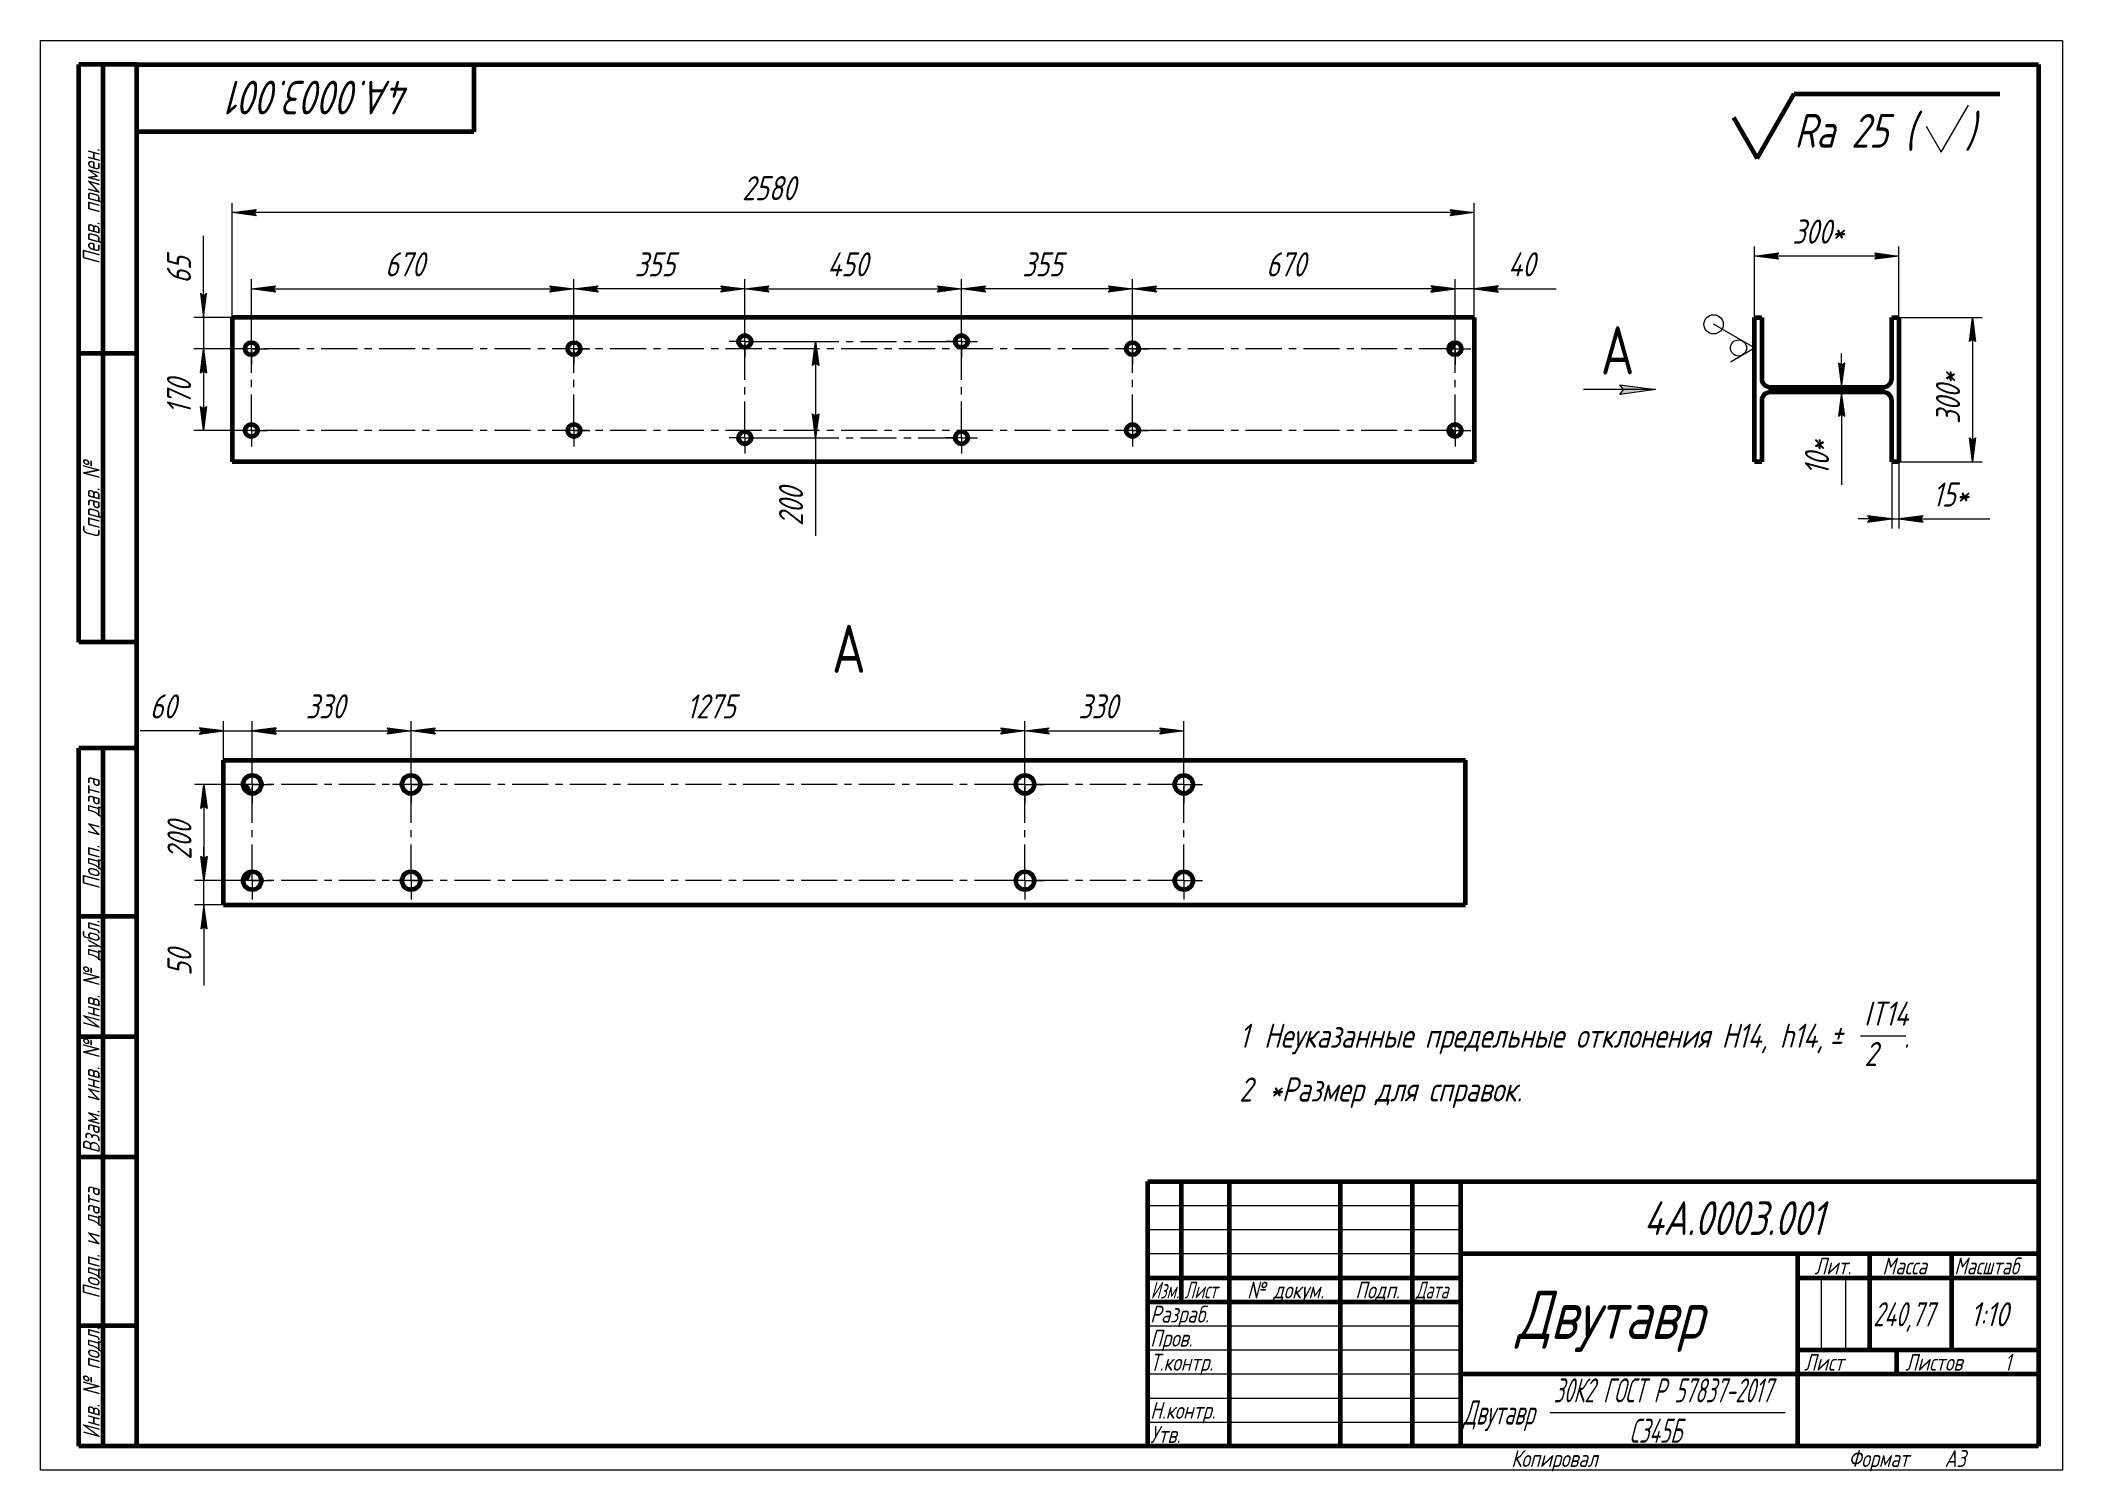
# Model space of a CAD drawing. Header units: millimetres. Extents: x 0 to 420, y 0 to 297.
import ezdxf

# ---------------------------------------------------------------- set-up
doc = ezdxf.new("R2010")
doc.units = ezdxf.units.MM
for name, pattern in [('K5LT_AXLED', [12, 7.5, -1.5, 1.5, -1.5]), ('K5LT_BASIC', [0]), ('K5LT_THIN', [0])]:
    doc.linetypes.add(name, pattern=pattern)
doc.layers.add('Системный слой', color=7, linetype='Continuous')
doc.layers.add('Системный слой (1)', color=7, linetype='Continuous', true_color=0x6c6c6c)
doc.styles.add('KDIMTEXTSTYLE', font='GOST_AU.SHX', dxfattribs={"width": 0.96, "oblique": 15, "height": 5})
doc.styles.add('KTEXTSTYLE', font='GOST_AU.SHX', dxfattribs={"width": 0.96, "height": 5})
doc.dimstyles.new('KDIMSTYLE (0.10)', dxfattribs={"dimtxt": 5, "dimasz": 1, "dimexe": 2, "dimexo": 0, "dimgap": 1, "dimtad": 1, "dimlfac": 10, "dimtxsty": 'KDIMTEXTSTYLE', "dimsah": 1, "dimcen": 0, "dimdle": 1, "dimadec": 0, "dimazin": 0, "dimtfac": 0.667, "dimtmove": 0, "dimatfit": 3, "dimfxl": 1, "dimtvp": 1, "dimtolj": 1, "dimtzin": 0, "dimarcsym": 0})

msp = doc.modelspace()

# ---------------------------------------------------------------- texts
at = {"layer": 'Системный слой (1)', "color": 7, "insert": (164.4164, 175.645), "char_height": 10, "attachment_point": 1, "style": 'KTEXTSTYLE'}
msp.add_mtext('\\H5.0;\\W1.000;\\Q15;\\Q0;\\W0.965;\\H10.00;{\\c16711680;А}', dxfattribs=at)

# ---------------------------------------------------------------- blocks, each defined once
blk = doc.blocks.new('D0')
at = {"layer": 'Системный слой (1)'}
for points in [[(161.65, 229.47), (161, 234.47), (160.34, 229.47), (161, 229.97)], [(161.65, 219.47), (161, 218.97), (160.34, 219.47), (161, 214.47)]]:
    blk.add_hatch(color=7, dxfattribs=at).paths.add_polyline_path(points)
at = {"layer": 'Системный слой (1)', "color": 7, "linetype": 'K5LT_THIN', "lineweight": 18}
for p, q in [((146.32, 234.47), (163, 234.47)), ((160.34, 229.47), (161, 234.47)), ((161, 234.47), (161.65, 229.47)), ((161, 234.47), (161, 214.47)), ((161, 229.97), (160.34, 229.47)), ((161.65, 229.47), (161, 229.97)), ((161, 214.47), (160.34, 219.47)), ((160.34, 219.47), (161, 218.97)), ((161, 218.97), (161.65, 219.47)), ((161.65, 219.47), (161, 214.47)), ((146.32, 214.47), (163, 214.47)), ((161, 214.47), (161, 209.47))]:
    blk.add_line(p, q, dxfattribs=at)
blk.add_wipeout([(160, 196.13), (152.61, 196.13), (152.61, 207.02), (160, 207.02)]).dxf.layer = 'Системный слой (1)'
blk.add_line((161, 209.47), (161, 194.13), dxfattribs=at)
at = {"layer": 'Системный слой (1)', "color": 7, "insert": (153.41, 196.13), "char_height": 5, "attachment_point": 1, "rotation": 90, "style": 'KTEXTSTYLE'}
blk.add_mtext('\\H5.0;\\W1.000;\\Q15;\\Q15;\\W0.965;200', dxfattribs=at)
blk = doc.blocks.new('KDIMARROW_01')
at = {"layer": 'Системный слой'}
blk.add_hatch(color=0, dxfattribs=at).paths.add_polyline_path([(0, 0), (-5, 0.66), (-4.5, 0), (-5, -0.66)])
at = {"layer": 'Системный слой', "color": 0, "linetype": 'K5LT_THIN', "lineweight": 18}
for p, q in [((-4.5, 0), (-5, 0.66)), ((-5, 0.66), (0, 0)), ((0, 0), (-5, -0.66)), ((-5, -0.66), (-4.5, 0)), ((0, 0), (-1, 0))]:
    blk.add_line(p, q, dxfattribs=at)
blk = doc.blocks.new('D1')
at = {"layer": 'Системный слой (1)', "color": 7, "linetype": 'K5LT_THIN', "lineweight": 18}
for p, q in [((43.82, 232.97), (31.86, 232.97)), ((43.82, 215.97), (31.86, 215.97))]:
    blk.add_line(p, q, dxfattribs=at)
blk.add_wipeout([(32.86, 219.33), (25.48, 219.33), (25.48, 229.2), (32.86, 229.2)]).dxf.layer = 'Системный слой (1)'
at = {"layer": 'Системный слой (1)'}
for points in [[(33.86, 232.97), (33.21, 227.97), (33.86, 228.47), (34.52, 227.97)], [(33.86, 220.47), (33.21, 220.97), (33.86, 215.97), (34.52, 220.97)]]:
    blk.add_hatch(color=7, dxfattribs=at).paths.add_polyline_path(points)
at = {"layer": 'Системный слой (1)', "color": 7, "linetype": 'K5LT_THIN', "lineweight": 18}
for p, q in [((33.21, 227.97), (33.86, 232.97)), ((33.86, 232.97), (34.52, 227.97)), ((33.86, 232.97), (33.86, 215.97)), ((33.86, 228.47), (33.21, 227.97)), ((34.52, 227.97), (33.86, 228.47)), ((33.86, 215.97), (33.21, 220.97)), ((33.21, 220.97), (33.86, 220.47)), ((33.86, 220.47), (34.52, 220.97)), ((34.52, 220.97), (33.86, 215.97))]:
    blk.add_line(p, q, dxfattribs=at)
at = {"layer": 'Системный слой (1)', "color": 7, "insert": (26.28, 219.33), "char_height": 5, "attachment_point": 1, "rotation": 90, "style": 'KTEXTSTYLE'}
blk.add_mtext('\\H5.0;\\W1.000;\\Q15;\\Q15;\\W0.965;170', dxfattribs=at)
blk = doc.blocks.new('D2')
at = {"layer": 'Системный слой (1)'}
for points in [[(48.82, 246.06), (43.82, 245.4), (48.82, 244.74), (48.32, 245.4)], [(110.82, 245.4), (105.82, 246.06), (106.32, 245.4), (105.82, 244.74)]]:
    blk.add_hatch(color=7, dxfattribs=at).paths.add_polyline_path(points)
at = {"layer": 'Системный слой (1)', "color": 7, "linetype": 'K5LT_THIN', "lineweight": 18}
for p, q in [((43.82, 232.97), (43.82, 247.4)), ((43.82, 245.4), (48.82, 246.06)), ((48.82, 244.74), (43.82, 245.4)), ((48.82, 246.06), (48.32, 245.4)), ((48.32, 245.4), (48.82, 244.74)), ((106.32, 245.4), (105.82, 246.06)), ((105.82, 246.06), (110.82, 245.4)), ((110.82, 245.4), (105.82, 244.74)), ((105.82, 244.74), (106.32, 245.4)), ((110.82, 232.97), (110.82, 247.4))]:
    blk.add_line(p, q, dxfattribs=at)
blk.add_wipeout([(71.58, 246.4), (71.58, 253.78), (82.6, 253.78), (82.6, 246.4)]).dxf.layer = 'Системный слой (1)'
blk.add_line((43.82, 245.4), (110.82, 245.4), dxfattribs=at)
at = {"layer": 'Системный слой (1)', "color": 7, "insert": (71.58, 252.99), "char_height": 5, "attachment_point": 1, "style": 'KTEXTSTYLE'}
blk.add_mtext('\\H5.0;\\W1.000;\\Q15;\\Q15;\\W0.965;670', dxfattribs=at)
blk = doc.blocks.new('D3')
at = {"layer": 'Системный слой (1)'}
for points in [[(115.82, 246.06), (110.82, 245.4), (115.82, 244.74), (115.32, 245.4)], [(146.32, 245.4), (141.32, 246.06), (141.82, 245.4), (141.32, 244.74)]]:
    blk.add_hatch(color=7, dxfattribs=at).paths.add_polyline_path(points)
at = {"layer": 'Системный слой (1)', "color": 7, "linetype": 'K5LT_THIN', "lineweight": 18}
for p, q in [((110.82, 232.97), (110.82, 247.4)), ((110.82, 245.4), (115.82, 246.06)), ((115.82, 244.74), (110.82, 245.4)), ((115.82, 246.06), (115.32, 245.4)), ((115.32, 245.4), (115.82, 244.74)), ((141.82, 245.4), (141.32, 246.06)), ((141.32, 246.06), (146.32, 245.4)), ((146.32, 245.4), (141.32, 244.74)), ((141.32, 244.74), (141.82, 245.4)), ((146.32, 234.47), (146.32, 247.4))]:
    blk.add_line(p, q, dxfattribs=at)
blk.add_wipeout([(123.42, 246.4), (123.42, 253.78), (133.3, 253.78), (133.3, 246.4)]).dxf.layer = 'Системный слой (1)'
blk.add_line((146.32, 245.4), (110.82, 245.4), dxfattribs=at)
at = {"layer": 'Системный слой (1)', "color": 7, "insert": (123.42, 252.99), "char_height": 5, "attachment_point": 1, "style": 'KTEXTSTYLE'}
blk.add_mtext('\\H5.0;\\W1.000;\\Q15;\\Q15;\\W0.965;355', dxfattribs=at)
blk = doc.blocks.new('D4')
at = {"layer": 'Системный слой (1)'}
for points in [[(151.32, 246.06), (146.32, 245.4), (151.32, 244.74), (150.82, 245.4)], [(191.32, 245.4), (186.32, 246.06), (186.82, 245.4), (186.32, 244.74)]]:
    blk.add_hatch(color=7, dxfattribs=at).paths.add_polyline_path(points)
at = {"layer": 'Системный слой (1)', "color": 7, "linetype": 'K5LT_THIN', "lineweight": 18}
for p, q in [((146.32, 234.47), (146.32, 247.4)), ((146.32, 245.4), (151.32, 246.06)), ((151.32, 244.74), (146.32, 245.4)), ((151.32, 246.06), (150.82, 245.4)), ((150.82, 245.4), (151.32, 244.74)), ((186.82, 245.4), (186.32, 246.06)), ((186.32, 246.06), (191.32, 245.4)), ((191.32, 245.4), (186.32, 244.74)), ((186.32, 244.74), (186.82, 245.4)), ((191.32, 234.47), (191.32, 247.4))]:
    blk.add_line(p, q, dxfattribs=at)
blk.add_wipeout([(163.41, 246.4), (163.41, 253.78), (173.79, 253.78), (173.79, 246.4)]).dxf.layer = 'Системный слой (1)'
blk.add_line((146.32, 245.4), (191.32, 245.4), dxfattribs=at)
at = {"layer": 'Системный слой (1)', "color": 7, "insert": (163.41, 252.99), "char_height": 5, "attachment_point": 1, "style": 'KTEXTSTYLE'}
blk.add_mtext('\\H5.0;\\W1.000;\\Q15;\\Q15;\\W0.965;450', dxfattribs=at)
blk = doc.blocks.new('D5')
at = {"layer": 'Системный слой (1)'}
for points in [[(196.32, 246.06), (191.32, 245.4), (196.32, 244.74), (195.82, 245.4)], [(226.82, 245.4), (221.82, 246.06), (222.32, 245.4), (221.82, 244.74)]]:
    blk.add_hatch(color=7, dxfattribs=at).paths.add_polyline_path(points)
at = {"layer": 'Системный слой (1)', "color": 7, "linetype": 'K5LT_THIN', "lineweight": 18}
for p, q in [((191.32, 234.47), (191.32, 247.4)), ((191.32, 245.4), (196.32, 246.06)), ((196.32, 244.74), (191.32, 245.4)), ((196.32, 246.06), (195.82, 245.4)), ((195.82, 245.4), (196.32, 244.74)), ((222.32, 245.4), (221.82, 246.06)), ((221.82, 246.06), (226.82, 245.4)), ((226.82, 245.4), (221.82, 244.74)), ((221.82, 244.74), (222.32, 245.4)), ((226.82, 232.97), (226.82, 247.4))]:
    blk.add_line(p, q, dxfattribs=at)
blk.add_wipeout([(203.92, 246.4), (203.92, 253.78), (213.8, 253.78), (213.8, 246.4)]).dxf.layer = 'Системный слой (1)'
blk.add_line((226.82, 245.4), (191.32, 245.4), dxfattribs=at)
at = {"layer": 'Системный слой (1)', "color": 7, "insert": (203.92, 252.99), "char_height": 5, "attachment_point": 1, "style": 'KTEXTSTYLE'}
blk.add_mtext('\\H5.0;\\W1.000;\\Q15;\\Q15;\\W0.965;355', dxfattribs=at)
blk = doc.blocks.new('D6')
at = {"layer": 'Системный слой (1)'}
for points in [[(231.82, 246.06), (226.82, 245.4), (231.82, 244.74), (231.32, 245.4)], [(293.82, 245.4), (288.82, 246.06), (289.32, 245.4), (288.82, 244.74)]]:
    blk.add_hatch(color=7, dxfattribs=at).paths.add_polyline_path(points)
at = {"layer": 'Системный слой (1)', "color": 7, "linetype": 'K5LT_THIN', "lineweight": 18}
for p, q in [((226.82, 232.97), (226.82, 247.4)), ((226.82, 245.4), (231.82, 246.06)), ((231.82, 244.74), (226.82, 245.4)), ((231.82, 246.06), (231.32, 245.4)), ((231.32, 245.4), (231.82, 244.74)), ((289.32, 245.4), (288.82, 246.06)), ((288.82, 246.06), (293.82, 245.4)), ((293.82, 245.4), (288.82, 244.74)), ((288.82, 244.74), (289.32, 245.4)), ((293.82, 232.97), (293.82, 247.4))]:
    blk.add_line(p, q, dxfattribs=at)
blk.add_wipeout([(254.58, 246.4), (254.58, 253.78), (265.6, 253.78), (265.6, 246.4)]).dxf.layer = 'Системный слой (1)'
blk.add_line((293.82, 245.4), (226.82, 245.4), dxfattribs=at)
at = {"layer": 'Системный слой (1)', "color": 7, "insert": (254.58, 252.99), "char_height": 5, "attachment_point": 1, "style": 'KTEXTSTYLE'}
blk.add_mtext('\\H5.0;\\W1.000;\\Q15;\\Q15;\\W0.965;670', dxfattribs=at)
blk = doc.blocks.new('D7')
at = {"layer": 'Системный слой (1)'}
blk.add_hatch(color=7, dxfattribs=at).paths.add_polyline_path([(34.52, 227.97), (33.86, 232.97), (33.21, 227.97), (33.86, 228.47)])
at = {"layer": 'Системный слой (1)', "color": 7, "linetype": 'K5LT_THIN', "lineweight": 18}
for p, q in [((39.82, 239.47), (31.86, 239.47)), ((33.86, 239.47), (33.86, 232.97)), ((43.82, 232.97), (31.86, 232.97)), ((33.86, 232.97), (33.21, 227.97)), ((34.52, 227.97), (33.86, 232.97)), ((33.86, 232.97), (33.86, 225.97)), ((33.21, 227.97), (33.86, 228.47)), ((33.86, 228.47), (34.52, 227.97))]:
    blk.add_line(p, q, dxfattribs=at)
blk.add_wipeout([(32.86, 246.48), (25.48, 246.48), (25.48, 254.06), (32.86, 254.06)]).dxf.layer = 'Системный слой (1)'
at = {"layer": 'Системный слой (1)'}
blk.add_hatch(color=7, dxfattribs=at).paths.add_polyline_path([(33.86, 243.97), (33.21, 244.47), (33.86, 239.47), (34.52, 244.47)])
at = {"layer": 'Системный слой (1)', "color": 7, "linetype": 'K5LT_THIN', "lineweight": 18}
for p, q in [((33.86, 244.48), (33.86, 256.38)), ((33.86, 243.97), (33.21, 244.47)), ((33.21, 244.47), (33.86, 239.47)), ((33.86, 239.47), (33.86, 246.47)), ((33.86, 239.47), (33.86, 244.48)), ((33.86, 239.47), (34.52, 244.47)), ((34.52, 244.47), (33.86, 243.97))]:
    blk.add_line(p, q, dxfattribs=at)
at = {"layer": 'Системный слой (1)', "color": 7, "insert": (26.28, 246.48), "char_height": 5, "attachment_point": 1, "rotation": 90, "style": 'KTEXTSTYLE'}
blk.add_mtext('\\H5.0;\\W1.000;\\Q15;\\Q15;\\W0.965;65', dxfattribs=at)
blk = doc.blocks.new('D8')
at = {"layer": 'Системный слой (1)'}
blk.add_hatch(color=7, dxfattribs=at).paths.add_polyline_path([(293.82, 245.4), (288.82, 246.06), (289.32, 245.4), (288.82, 244.74)])
at = {"layer": 'Системный слой (1)', "color": 7, "linetype": 'K5LT_THIN', "lineweight": 18}
for p, q in [((293.82, 245.4), (286.82, 245.4)), ((293.82, 245.4), (288.82, 246.06)), ((288.82, 246.06), (289.32, 245.4)), ((289.32, 245.4), (288.82, 244.74)), ((288.82, 244.74), (293.82, 245.4)), ((293.82, 232.97), (293.82, 247.4)), ((297.82, 245.4), (293.82, 245.4)), ((297.82, 239.47), (297.82, 247.4))]:
    blk.add_line(p, q, dxfattribs=at)
blk.add_wipeout([(304.82, 246.4), (304.82, 253.78), (312.53, 253.78), (312.53, 246.4)]).dxf.layer = 'Системный слой (1)'
at = {"layer": 'Системный слой (1)'}
blk.add_hatch(color=7, dxfattribs=at).paths.add_polyline_path([(302.82, 246.06), (297.82, 245.4), (302.82, 244.74), (302.32, 245.4)])
at = {"layer": 'Системный слой (1)', "color": 7, "linetype": 'K5LT_THIN', "lineweight": 18}
for p, q in [((302.82, 246.06), (297.82, 245.4)), ((297.82, 245.4), (302.82, 244.74)), ((297.82, 245.4), (304.82, 245.4)), ((297.82, 245.4), (302.82, 245.4)), ((302.32, 245.4), (302.82, 246.06)), ((302.82, 244.74), (302.32, 245.4)), ((302.82, 245.4), (314.85, 245.4))]:
    blk.add_line(p, q, dxfattribs=at)
at = {"layer": 'Системный слой (1)', "color": 7, "insert": (304.82, 252.99), "char_height": 5, "attachment_point": 1, "style": 'KTEXTSTYLE'}
blk.add_mtext('\\H5.0;\\W1.000;\\Q15;\\Q15;\\W0.965;40', dxfattribs=at)
blk = doc.blocks.new('D9')
at = {"layer": 'Системный слой (1)'}
for points in [[(44.82, 261.88), (39.82, 261.23), (44.82, 260.57), (44.32, 261.23)], [(297.82, 261.23), (292.82, 261.88), (293.32, 261.23), (292.82, 260.57)]]:
    blk.add_hatch(color=7, dxfattribs=at).paths.add_polyline_path(points)
at = {"layer": 'Системный слой (1)', "color": 7, "linetype": 'K5LT_THIN', "lineweight": 18}
for p, q in [((39.82, 239.47), (39.82, 263.23)), ((39.82, 261.23), (44.82, 261.88)), ((44.82, 260.57), (39.82, 261.23)), ((44.82, 261.88), (44.32, 261.23)), ((44.32, 261.23), (44.82, 260.57)), ((293.32, 261.23), (292.82, 261.88)), ((292.82, 261.88), (297.82, 261.23)), ((297.82, 261.23), (292.82, 260.57)), ((292.82, 260.57), (293.32, 261.23)), ((297.82, 239.47), (297.82, 263.23))]:
    blk.add_line(p, q, dxfattribs=at)
blk.add_wipeout([(145.75, 262.23), (145.75, 269.61), (159.31, 269.61), (159.31, 262.23)]).dxf.layer = 'Системный слой (1)'
blk.add_line((297.82, 261.23), (39.82, 261.23), dxfattribs=at)
at = {"layer": 'Системный слой (1)', "color": 7, "insert": (145.75, 268.81), "char_height": 5, "attachment_point": 1, "style": 'KTEXTSTYLE'}
blk.add_mtext('\\H5.0;\\W1.000;\\Q15;\\Q15;\\W0.965;2580', dxfattribs=at)
blk = doc.blocks.new('U0')
at = {"layer": 'Системный слой (1)', "color": 30, "linetype": 'K5LT_AXLED', "lineweight": 18, "true_color": 0xff8000}
for q in [(191.32, 235.17), (188.02, 214.47), (191.32, 211.17), (194.62, 214.47)]:
    blk.add_line((191.32, 214.47), q, dxfattribs=at)
blk = doc.blocks.new('U1')
at = {"layer": 'Системный слой (1)', "color": 30, "linetype": 'K5LT_AXLED', "lineweight": 18, "true_color": 0xff8000}
for q in [(146.32, 235.17), (143.02, 214.47), (146.32, 211.17), (192.02, 214.47)]:
    blk.add_line((146.32, 214.47), q, dxfattribs=at)
blk = doc.blocks.new('U2')
at = {"layer": 'Системный слой (1)', "color": 30, "linetype": 'K5LT_AXLED', "lineweight": 18, "true_color": 0xff8000}
for q in [(293.82, 233.67), (41.82, 215.97), (293.82, 212.67), (297.12, 215.97)]:
    blk.add_line((293.82, 215.97), q, dxfattribs=at)
blk = doc.blocks.new('U3')
at = {"layer": 'Системный слой (1)', "color": 30, "linetype": 'K5LT_AXLED', "lineweight": 18, "true_color": 0xff8000}
for q in [(226.82, 233.67), (223.52, 215.97), (226.82, 212.67), (230.12, 215.97)]:
    blk.add_line((226.82, 215.97), q, dxfattribs=at)
blk = doc.blocks.new('U4')
at = {"layer": 'Системный слой (1)', "color": 30, "linetype": 'K5LT_AXLED', "lineweight": 18, "true_color": 0xff8000}
for q in [(110.82, 234.97), (107.52, 215.97), (110.82, 212.67), (114.12, 215.97)]:
    blk.add_line((110.82, 215.97), q, dxfattribs=at)
blk = doc.blocks.new('U5')
at = {"layer": 'Системный слой (1)', "color": 30, "linetype": 'K5LT_AXLED', "lineweight": 18, "true_color": 0xff8000}
for q in [(43.82, 233.67), (40.52, 215.97), (43.82, 212.67), (47.12, 215.97)]:
    blk.add_line((43.82, 215.97), q, dxfattribs=at)
blk = doc.blocks.new('U6')
at = {"layer": 'Системный слой (1)', "color": 30, "linetype": 'K5LT_AXLED', "lineweight": 18, "true_color": 0xff8000}
for q in [(293.82, 236.27), (41.82, 232.97), (293.82, 229.67), (297.12, 232.97)]:
    blk.add_line((293.82, 232.97), q, dxfattribs=at)
blk = doc.blocks.new('U7')
at = {"layer": 'Системный слой (1)', "color": 30, "linetype": 'K5LT_AXLED', "lineweight": 18, "true_color": 0xff8000}
for q in [(226.82, 236.27), (223.52, 232.97), (226.82, 229.67), (230.12, 232.97)]:
    blk.add_line((226.82, 232.97), q, dxfattribs=at)
blk = doc.blocks.new('U8')
at = {"layer": 'Системный слой (1)', "color": 30, "linetype": 'K5LT_AXLED', "lineweight": 18, "true_color": 0xff8000}
for q in [(110.82, 236.27), (107.52, 232.97), (110.82, 229.67), (114.12, 232.97)]:
    blk.add_line((110.82, 232.97), q, dxfattribs=at)
blk = doc.blocks.new('U9')
at = {"layer": 'Системный слой (1)', "color": 30, "linetype": 'K5LT_AXLED', "lineweight": 18, "true_color": 0xff8000}
for q in [(43.82, 236.27), (40.52, 232.97), (43.82, 229.67), (47.12, 232.97)]:
    blk.add_line((43.82, 232.97), q, dxfattribs=at)
blk = doc.blocks.new('U10')
at = {"layer": 'Системный слой (1)', "color": 30, "linetype": 'K5LT_AXLED', "lineweight": 18, "true_color": 0xff8000}
for q in [(191.32, 237.77), (188.02, 234.47), (191.32, 231.17), (194.62, 234.47)]:
    blk.add_line((191.32, 234.47), q, dxfattribs=at)
blk = doc.blocks.new('U11')
at = {"layer": 'Системный слой (1)', "color": 30, "linetype": 'K5LT_AXLED', "lineweight": 18, "true_color": 0xff8000}
for q in [(146.32, 237.77), (143.02, 234.47), (146.32, 231.17), (193.32, 234.47)]:
    blk.add_line((146.32, 234.47), q, dxfattribs=at)
blk = doc.blocks.new('D10')
at = {"layer": 'Системный слой (1)'}
for points in [[(401.29, 239.47), (400.64, 234.47), (401.29, 234.97), (401.95, 234.47)], [(401.29, 213.97), (400.64, 214.47), (401.29, 209.47), (401.95, 214.47)]]:
    blk.add_hatch(color=7, dxfattribs=at).paths.add_polyline_path(points)
at = {"layer": 'Системный слой (1)', "color": 7, "linetype": 'K5LT_THIN', "lineweight": 18}
for p, q in [((386.02, 239.47), (403.29, 239.47)), ((400.64, 234.47), (401.29, 239.47)), ((401.29, 239.47), (401.95, 234.47)), ((401.29, 234.97), (400.64, 234.47)), ((401.95, 234.47), (401.29, 234.97)), ((401.29, 209.47), (400.64, 214.47)), ((400.64, 214.47), (401.29, 213.97)), ((401.29, 213.97), (401.95, 214.47)), ((401.95, 214.47), (401.29, 209.47)), ((386.02, 209.47), (403.29, 209.47))]:
    blk.add_line(p, q, dxfattribs=at)
blk.add_wipeout([(400.29, 217.34), (392.91, 217.34), (392.91, 231.03), (400.29, 231.03)]).dxf.layer = 'Системный слой (1)'
blk.add_line((401.29, 239.47), (401.29, 209.47), dxfattribs=at)
at = {"layer": 'Системный слой (1)', "color": 7, "insert": (393.71, 217.34), "char_height": 5, "attachment_point": 1, "rotation": 90, "style": 'KTEXTSTYLE'}
blk.add_mtext('\\H5.0;\\W1.000;\\Q15;\\Q15;\\W0.965;300*', dxfattribs=at)
blk = doc.blocks.new('D11')
at = {"layer": 'Системный слой (1)'}
for points in [[(361.02, 252.86), (356.02, 252.2), (361.02, 251.54), (360.52, 252.2)], [(386.02, 252.2), (381.02, 252.86), (381.52, 252.2), (381.02, 251.54)]]:
    blk.add_hatch(color=7, dxfattribs=at).paths.add_polyline_path(points)
at = {"layer": 'Системный слой (1)', "color": 7, "linetype": 'K5LT_THIN', "lineweight": 18}
for p, q in [((356.02, 239.47), (356.02, 254.2)), ((356.02, 252.2), (361.02, 252.86)), ((361.02, 251.54), (356.02, 252.2)), ((361.02, 252.86), (360.52, 252.2)), ((360.52, 252.2), (361.02, 251.54)), ((381.52, 252.2), (381.02, 252.86)), ((381.02, 252.86), (386.02, 252.2)), ((386.02, 252.2), (381.02, 251.54)), ((381.02, 251.54), (381.52, 252.2)), ((386.02, 239.47), (386.02, 254.2))]:
    blk.add_line(p, q, dxfattribs=at)
blk.add_wipeout([(363.89, 253.2), (363.89, 260.58), (377.58, 260.58), (377.58, 253.2)]).dxf.layer = 'Системный слой (1)'
blk.add_line((386.02, 252.2), (356.02, 252.2), dxfattribs=at)
at = {"layer": 'Системный слой (1)', "color": 7, "insert": (363.89, 259.79), "char_height": 5, "attachment_point": 1, "style": 'KTEXTSTYLE'}
blk.add_mtext('\\H5.0;\\W1.000;\\Q15;\\Q15;\\W0.965;300*', dxfattribs=at)
blk = doc.blocks.new('D12')
at = {"layer": 'Системный слой (1)'}
for points in [[(374.09, 229.47), (373.43, 229.97), (374.09, 224.97), (374.75, 229.97)], [(374.75, 218.97), (374.09, 223.97), (373.43, 218.97), (374.09, 219.47)]]:
    blk.add_hatch(color=7, dxfattribs=at).paths.add_polyline_path(points)
at = {"layer": 'Системный слой (1)', "color": 7, "linetype": 'K5LT_THIN', "lineweight": 18}
for p, q in [((374.09, 224.97), (374.09, 231.97)), ((374.09, 229.47), (373.43, 229.97)), ((373.43, 229.97), (374.09, 224.97)), ((374.09, 224.97), (374.75, 229.97)), ((374.75, 229.97), (374.09, 229.47)), ((382.72, 224.97), (372.09, 224.97)), ((382.72, 223.97), (372.09, 223.97)), ((374.09, 223.97), (373.43, 218.97)), ((374.09, 224.97), (374.09, 223.97)), ((374.75, 218.97), (374.09, 223.97)), ((374.09, 223.97), (374.09, 218.97)), ((373.43, 218.97), (374.09, 219.47)), ((374.09, 219.47), (374.75, 218.97))]:
    blk.add_line(p, q, dxfattribs=at)
blk.add_wipeout([(373.09, 206.68), (365.71, 206.68), (365.71, 216.56), (373.09, 216.56)]).dxf.layer = 'Системный слой (1)'
for p, q in [((374.09, 223.97), (374.09, 216.97)), ((374.09, 218.97), (374.09, 204.68))]:
    blk.add_line(p, q, dxfattribs=at)
at = {"layer": 'Системный слой (1)', "color": 7, "insert": (366.5, 206.68), "char_height": 5, "attachment_point": 1, "rotation": 90, "style": 'KTEXTSTYLE'}
blk.add_mtext('\\H5.0;\\W1.000;\\Q15;\\Q15;\\W0.965;10*', dxfattribs=at)
blk = doc.blocks.new('D13')
at = {"layer": 'Системный слой (1)'}
blk.add_hatch(color=7, dxfattribs=at).paths.add_polyline_path([(384.52, 197.6), (379.52, 198.26), (380.02, 197.6), (379.52, 196.94)])
at = {"layer": 'Системный слой (1)', "color": 7, "linetype": 'K5LT_THIN', "lineweight": 18}
for p, q in [((384.52, 209.47), (384.52, 195.6)), ((386.02, 209.47), (386.02, 195.6)), ((384.52, 197.6), (377.52, 197.6)), ((384.52, 197.6), (379.52, 198.26)), ((379.52, 198.26), (380.02, 197.6)), ((380.02, 197.6), (379.52, 196.94)), ((379.52, 196.94), (384.52, 197.6)), ((384.52, 197.6), (386.02, 197.6))]:
    blk.add_line(p, q, dxfattribs=at)
blk.add_wipeout([(393.02, 198.6), (393.02, 205.98), (402.51, 205.98), (402.51, 198.6)]).dxf.layer = 'Системный слой (1)'
at = {"layer": 'Системный слой (1)'}
blk.add_hatch(color=7, dxfattribs=at).paths.add_polyline_path([(391.02, 198.26), (386.02, 197.6), (391.02, 196.94), (390.52, 197.6)])
at = {"layer": 'Системный слой (1)', "color": 7, "linetype": 'K5LT_THIN', "lineweight": 18}
for p, q in [((391.02, 198.26), (386.02, 197.6)), ((386.02, 197.6), (391.02, 196.94)), ((386.02, 197.6), (393.02, 197.6)), ((386.02, 197.6), (391.02, 197.6)), ((390.52, 197.6), (391.02, 198.26)), ((391.02, 196.94), (390.52, 197.6)), ((391.02, 197.6), (404.91, 197.6))]:
    blk.add_line(p, q, dxfattribs=at)
at = {"layer": 'Системный слой (1)', "color": 7, "insert": (393.02, 205.18), "char_height": 5, "attachment_point": 1, "style": 'KTEXTSTYLE'}
blk.add_mtext('\\H5.0;\\W1.000;\\Q15;\\Q15;\\W0.965;15*', dxfattribs=at)
blk = doc.blocks.new('U12')
at = {"layer": 'Системный слой (1)', "color": 7, "linetype": 'K5LT_THIN', "lineweight": 18}
for p, q in [((356.02, 233.12), (347.52, 238.03)), ((351.02, 230.23), (356.02, 233.12))]:
    blk.add_line(p, q, dxfattribs=at)
for centre, radius in [((347.52, 238.03), 2), ((352.69, 233.12), 1.67)]:
    blk.add_arc(centre, radius, 90, 89.99999427042205, dxfattribs=at)
blk = doc.blocks.new('VP0')
at = {"layer": 'Системный слой (1)'}
blk.add_hatch(color=7, dxfattribs=at).paths.add_polyline_path([(335.53, 224.47), (328.03, 225.46), (328.78, 224.47), (328.03, 223.48)])
at = {"layer": 'Системный слой (1)', "color": 7, "linetype": 'K5LT_THIN', "lineweight": 18}
for p, q in [((335.53, 224.47), (320.53, 224.47)), ((328.78, 224.47), (328.03, 225.46)), ((328.03, 225.46), (335.53, 224.47)), ((335.53, 224.47), (328.03, 223.48)), ((328.03, 223.48), (328.78, 224.47))]:
    blk.add_line(p, q, dxfattribs=at)
blk.add_wipeout([(324.08, 227.65), (324.08, 242.41), (330.94, 242.41), (330.94, 227.65)]).dxf.layer = 'Системный слой (1)'
at = {"layer": 'Системный слой (1)', "color": 7, "insert": (324.08, 237.65), "char_height": 10, "attachment_point": 1, "style": 'KTEXTSTYLE'}
blk.add_mtext('\\H5.0;\\W1.000;\\Q15;\\Q0;\\W0.965;\\H10.00;{\\c16711680;А}', dxfattribs=at)
blk = doc.blocks.new('D14')
at = {"layer": 'Системный слой (1)', "color": 7, "linetype": 'K5LT_THIN', "lineweight": 18}
for p, q in [((43.99, 142.47), (31.97, 142.47)), ((43.99, 122.47), (31.97, 122.47))]:
    blk.add_line(p, q, dxfattribs=at)
blk.add_wipeout([(32.97, 126.8), (25.59, 126.8), (25.59, 137.69), (32.97, 137.69)]).dxf.layer = 'Системный слой (1)'
at = {"layer": 'Системный слой (1)'}
for points in [[(33.97, 142.47), (33.31, 137.47), (33.97, 137.97), (34.63, 137.47)], [(33.97, 126.97), (33.31, 127.47), (33.97, 122.47), (34.63, 127.47)]]:
    blk.add_hatch(color=7, dxfattribs=at).paths.add_polyline_path(points)
at = {"layer": 'Системный слой (1)', "color": 7, "linetype": 'K5LT_THIN', "lineweight": 18}
for p, q in [((33.31, 137.47), (33.97, 142.47)), ((33.97, 142.47), (34.63, 137.47)), ((33.97, 142.47), (33.97, 122.47)), ((33.97, 137.97), (33.31, 137.47)), ((34.63, 137.47), (33.97, 137.97)), ((33.97, 122.47), (33.31, 127.47)), ((33.31, 127.47), (33.97, 126.97)), ((33.97, 126.97), (34.63, 127.47)), ((34.63, 127.47), (33.97, 122.47))]:
    blk.add_line(p, q, dxfattribs=at)
at = {"layer": 'Системный слой (1)', "color": 7, "insert": (26.38, 126.8), "char_height": 5, "attachment_point": 1, "rotation": 90, "style": 'KTEXTSTYLE'}
blk.add_mtext('\\H5.0;\\W1.000;\\Q15;\\Q15;\\W0.965;200', dxfattribs=at)
blk = doc.blocks.new('D15')
at = {"layer": 'Системный слой (1)'}
for points in [[(37.99, 153.58), (32.99, 154.23), (33.49, 153.58), (32.99, 152.92)], [(48.99, 154.23), (43.99, 153.58), (48.99, 152.92), (48.49, 153.58)]]:
    blk.add_hatch(color=7, dxfattribs=at).paths.add_polyline_path(points)
at = {"layer": 'Системный слой (1)', "color": 7, "linetype": 'K5LT_THIN', "lineweight": 18}
for p, q in [((37.99, 147.47), (37.99, 155.58)), ((43.99, 142.47), (43.99, 155.58)), ((37.99, 153.58), (32.99, 154.23)), ((32.99, 154.23), (33.49, 153.58)), ((33.49, 153.58), (32.99, 152.92)), ((32.99, 152.92), (37.99, 153.58)), ((37.99, 153.58), (33.01, 153.58)), ((37.99, 153.58), (43.99, 153.58)), ((48.99, 154.23), (43.99, 153.58)), ((43.99, 153.58), (48.99, 152.92)), ((43.99, 153.58), (50.99, 153.58)), ((48.49, 153.58), (48.99, 154.23)), ((48.99, 152.92), (48.49, 153.58))]:
    blk.add_line(p, q, dxfattribs=at)
blk.add_wipeout([(22.71, 154.58), (22.71, 161.96), (30.68, 161.96), (30.68, 154.58)]).dxf.layer = 'Системный слой (1)'
for p, q in [((33.01, 153.58), (20.71, 153.58)), ((37.99, 153.58), (30.99, 153.58))]:
    blk.add_line(p, q, dxfattribs=at)
at = {"layer": 'Системный слой (1)', "color": 7, "insert": (22.71, 161.16), "char_height": 5, "attachment_point": 1, "style": 'KTEXTSTYLE'}
blk.add_mtext('\\H5.0;\\W1.000;\\Q15;\\Q15;\\W0.965;60', dxfattribs=at)
blk = doc.blocks.new('D16')
at = {"layer": 'Системный слой (1)'}
for points in [[(48.99, 154.23), (43.99, 153.58), (48.99, 152.92), (48.49, 153.58)], [(76.99, 153.58), (71.99, 154.23), (72.49, 153.58), (71.99, 152.92)]]:
    blk.add_hatch(color=7, dxfattribs=at).paths.add_polyline_path(points)
at = {"layer": 'Системный слой (1)', "color": 7, "linetype": 'K5LT_THIN', "lineweight": 18}
for p, q in [((43.99, 142.47), (43.99, 155.58)), ((76.99, 142.47), (76.99, 155.58)), ((43.99, 153.58), (48.99, 154.23)), ((48.99, 152.92), (43.99, 153.58)), ((48.99, 154.23), (48.49, 153.58)), ((48.49, 153.58), (48.99, 152.92)), ((72.49, 153.58), (71.99, 154.23)), ((71.99, 154.23), (76.99, 153.58)), ((76.99, 153.58), (71.99, 152.92)), ((71.99, 152.92), (72.49, 153.58))]:
    blk.add_line(p, q, dxfattribs=at)
blk.add_wipeout([(55.08, 154.58), (55.08, 161.96), (65.46, 161.96), (65.46, 154.58)]).dxf.layer = 'Системный слой (1)'
blk.add_line((43.99, 153.58), (76.99, 153.58), dxfattribs=at)
at = {"layer": 'Системный слой (1)', "color": 7, "insert": (55.08, 161.16), "char_height": 5, "attachment_point": 1, "style": 'KTEXTSTYLE'}
blk.add_mtext('\\H5.0;\\W1.000;\\Q15;\\Q15;\\W0.965;330', dxfattribs=at)
blk = doc.blocks.new('D17')
at = {"layer": 'Системный слой (1)'}
for points in [[(81.99, 154.23), (76.99, 153.58), (81.99, 152.92), (81.49, 153.58)], [(204.49, 153.58), (199.49, 154.23), (199.99, 153.58), (199.49, 152.92)]]:
    blk.add_hatch(color=7, dxfattribs=at).paths.add_polyline_path(points)
at = {"layer": 'Системный слой (1)', "color": 7, "linetype": 'K5LT_THIN', "lineweight": 18}
for p, q in [((76.99, 142.47), (76.99, 155.58)), ((204.49, 142.47), (204.49, 155.58)), ((76.99, 153.58), (81.99, 154.23)), ((81.99, 152.92), (76.99, 153.58)), ((81.99, 154.23), (81.49, 153.58)), ((81.49, 153.58), (81.99, 152.92)), ((199.99, 153.58), (199.49, 154.23)), ((199.49, 154.23), (204.49, 153.58)), ((204.49, 153.58), (199.49, 152.92)), ((199.49, 152.92), (199.99, 153.58))]:
    blk.add_line(p, q, dxfattribs=at)
blk.add_wipeout([(134.21, 154.58), (134.21, 161.96), (146.75, 161.96), (146.75, 154.58)]).dxf.layer = 'Системный слой (1)'
blk.add_line((204.49, 153.58), (76.99, 153.58), dxfattribs=at)
at = {"layer": 'Системный слой (1)', "color": 7, "insert": (134.21, 161.16), "char_height": 5, "attachment_point": 1, "style": 'KTEXTSTYLE'}
blk.add_mtext('\\H5.0;\\W1.000;\\Q15;\\Q15;\\W0.965;1275', dxfattribs=at)
blk = doc.blocks.new('D18')
at = {"layer": 'Системный слой (1)'}
for points in [[(209.49, 154.23), (204.49, 153.58), (209.49, 152.92), (208.99, 153.58)], [(237.49, 153.58), (232.49, 154.23), (232.99, 153.58), (232.49, 152.92)]]:
    blk.add_hatch(color=7, dxfattribs=at).paths.add_polyline_path(points)
at = {"layer": 'Системный слой (1)', "color": 7, "linetype": 'K5LT_THIN', "lineweight": 18}
for p, q in [((204.49, 142.47), (204.49, 155.58)), ((237.49, 142.47), (237.49, 155.58)), ((204.49, 153.58), (209.49, 154.23)), ((209.49, 152.92), (204.49, 153.58)), ((209.49, 154.23), (208.99, 153.58)), ((208.99, 153.58), (209.49, 152.92)), ((232.99, 153.58), (232.49, 154.23)), ((232.49, 154.23), (237.49, 153.58)), ((237.49, 153.58), (232.49, 152.92)), ((232.49, 152.92), (232.99, 153.58))]:
    blk.add_line(p, q, dxfattribs=at)
blk.add_wipeout([(215.58, 154.58), (215.58, 161.96), (225.96, 161.96), (225.96, 154.58)]).dxf.layer = 'Системный слой (1)'
blk.add_line((204.49, 153.58), (237.49, 153.58), dxfattribs=at)
at = {"layer": 'Системный слой (1)', "color": 7, "insert": (215.58, 161.16), "char_height": 5, "attachment_point": 1, "style": 'KTEXTSTYLE'}
blk.add_mtext('\\H5.0;\\W1.000;\\Q15;\\Q15;\\W0.965;330', dxfattribs=at)
blk = doc.blocks.new('D19')
at = {"layer": 'Системный слой (1)'}
for points in [[(33.97, 126.97), (33.31, 127.47), (33.97, 122.47), (34.63, 127.47)], [(33.97, 117.47), (33.31, 112.47), (33.97, 112.97), (34.63, 112.47)]]:
    blk.add_hatch(color=7, dxfattribs=at).paths.add_polyline_path(points)
at = {"layer": 'Системный слой (1)', "color": 7, "linetype": 'K5LT_THIN', "lineweight": 18}
for p, q in [((33.97, 126.97), (33.31, 127.47)), ((33.31, 127.47), (33.97, 122.47)), ((33.97, 122.47), (33.97, 129.47)), ((33.97, 122.47), (34.63, 127.47)), ((34.63, 127.47), (33.97, 126.97)), ((43.99, 122.47), (31.97, 122.47)), ((33.97, 117.47), (33.97, 122.47)), ((37.99, 117.47), (31.97, 117.47)), ((33.97, 117.47), (33.31, 112.47)), ((34.63, 112.47), (33.97, 117.47)), ((33.97, 117.47), (33.97, 112.47)), ((33.31, 112.47), (33.97, 112.97)), ((33.97, 112.97), (34.63, 112.47))]:
    blk.add_line(p, q, dxfattribs=at)
blk.add_wipeout([(32.97, 102.7), (25.59, 102.7), (25.59, 110.16), (32.97, 110.16)]).dxf.layer = 'Системный слой (1)'
for p, q in [((33.97, 117.47), (33.97, 110.47)), ((33.97, 112.47), (33.97, 100.7))]:
    blk.add_line(p, q, dxfattribs=at)
at = {"layer": 'Системный слой (1)', "color": 7, "insert": (26.38, 102.7), "char_height": 5, "attachment_point": 1, "rotation": 90, "style": 'KTEXTSTYLE'}
blk.add_mtext('\\H5.0;\\W1.000;\\Q15;\\Q15;\\W0.965;50', dxfattribs=at)
blk = doc.blocks.new('U13')
at = {"layer": 'Системный слой (1)', "color": 30, "linetype": 'K5LT_AXLED', "lineweight": 18, "true_color": 0xff8000}
for q in [(237.49, 142.57), (41.99, 122.47), (237.49, 118.57), (241.39, 122.47)]:
    blk.add_line((237.49, 122.47), q, dxfattribs=at)
blk = doc.blocks.new('U14')
at = {"layer": 'Системный слой (1)', "color": 30, "linetype": 'K5LT_AXLED', "lineweight": 18, "true_color": 0xff8000}
for q in [(204.49, 144.47), (200.59, 122.47), (204.49, 118.57), (208.39, 122.47)]:
    blk.add_line((204.49, 122.47), q, dxfattribs=at)
blk = doc.blocks.new('U15')
at = {"layer": 'Системный слой (1)', "color": 30, "linetype": 'K5LT_AXLED', "lineweight": 18, "true_color": 0xff8000}
for q in [(76.99, 142.57), (73.09, 122.47), (76.99, 118.57), (80.89, 122.47)]:
    blk.add_line((76.99, 122.47), q, dxfattribs=at)
blk = doc.blocks.new('U16')
at = {"layer": 'Системный слой (1)', "color": 30, "linetype": 'K5LT_AXLED', "lineweight": 18, "true_color": 0xff8000}
for q in [(43.99, 142.57), (40.09, 122.47), (43.99, 118.57), (47.89, 122.47)]:
    blk.add_line((43.99, 122.47), q, dxfattribs=at)
blk = doc.blocks.new('U17')
at = {"layer": 'Системный слой (1)', "color": 30, "linetype": 'K5LT_AXLED', "lineweight": 18, "true_color": 0xff8000}
for q in [(237.49, 146.37), (40.09, 142.47), (237.49, 138.57), (241.39, 142.47)]:
    blk.add_line((237.49, 142.47), q, dxfattribs=at)
blk = doc.blocks.new('U18')
at = {"layer": 'Системный слой (1)', "color": 30, "linetype": 'K5LT_AXLED', "lineweight": 18, "true_color": 0xff8000}
for q in [(204.49, 146.37), (200.59, 142.47), (204.49, 138.57), (208.39, 142.47)]:
    blk.add_line((204.49, 142.47), q, dxfattribs=at)
blk = doc.blocks.new('U19')
at = {"layer": 'Системный слой (1)', "color": 30, "linetype": 'K5LT_AXLED', "lineweight": 18, "true_color": 0xff8000}
for q in [(76.99, 146.37), (73.09, 142.47), (76.99, 138.57), (80.89, 142.47)]:
    blk.add_line((76.99, 142.47), q, dxfattribs=at)
blk = doc.blocks.new('U20')
at = {"layer": 'Системный слой (1)', "color": 30, "linetype": 'K5LT_AXLED', "lineweight": 18, "true_color": 0xff8000}
for q in [(43.99, 146.37), (40.09, 142.47), (43.99, 138.57), (47.89, 142.47)]:
    blk.add_line((43.99, 142.47), q, dxfattribs=at)
blk = doc.blocks.new('U21')
at = {"color": 7, "linetype": 'K5LT_THIN', "lineweight": 18}
for p, q in [((0, 0), (0, 297)), ((0, 297), (420, 297)), ((420, 297), (420, 0)), ((230, 55), (295, 55)), ((230, 50), (295, 50)), ((230, 45), (295, 45)), ((369.96, 25), (369.96, 40)), ((374.98, 25), (374.98, 40)), ((230, 30), (295, 30)), ((230, 25), (295, 25)), ((230, 20), (295, 20)), ((230, 15), (295, 15)), ((230, 10), (295, 10)), ((313.51, 12), (362.41, 12)), ((420, 0), (0, 0))]:
    blk.add_line(p, q, dxfattribs=at)
at = {"color": 150, "linetype": 'K5LT_BASIC', "lineweight": 60, "true_color": 0x0080ff}
for p, q in [((8, 172), (8, 292)), ((20, 292), (8, 292)), ((13, 172), (13, 292)), ((20, 5), (20, 292)), ((20, 292), (415, 292)), ((90, 292), (90, 278)), ((415, 292), (415, 5)), ((90, 278), (20, 278)), ((20, 232), (8, 232)), ((20, 172), (8, 172)), ((8, 5), (8, 150)), ((20, 150), (8, 150)), ((13, 5), (13, 150)), ((20, 115), (8, 115)), ((20, 90), (8, 90)), ((20, 65), (8, 65)), ((230, 60), (415, 60)), ((230, 5), (230, 60)), ((237, 35), (237, 60)), ((247, 5), (247, 60)), ((270, 5), (270, 60)), ((285, 5), (285, 60)), ((295, 5), (295, 60)), ((295, 45), (415, 45)), ((365, 5), (365, 45)), ((380, 25), (380, 45)), ((397, 25), (397, 45)), ((230, 40), (295, 40)), ((365, 40), (380, 40)), ((380, 40), (415, 40)), ((230, 35), (295, 35)), ((20, 30), (8, 30)), ((365, 25), (415, 25)), ((385.57, 20), (385.57, 25)), ((295, 20), (365, 20)), ((365, 20), (415, 20)), ((20, 5), (8, 5)), ((415, 5), (20, 5))]:
    blk.add_line(p, q, dxfattribs=at)
at = {"color": 7, "attachment_point": 1, "style": 'KTEXTSTYLE'}
for s, insert, char_height, rotation in [('\\H5.0;\\W1.000;\\Q15;\\Q15;\\W0.965;\\H7.00;4А.0003.001', (77.02, 281.64), 7, 180), ('\\H5.0;\\W1.000;\\Q15;\\Q15;\\W0.965;\\H3.50;Перв. примен.', (8.82, 250.52), 3.5, 90), ('\\H5.0;\\W1.000;\\Q15;\\Q15;\\W0.965;\\H3.50;Справ. №', (8.82, 193.63), 3.5, 90), ('\\H5.0;\\W1.000;\\Q15;\\Q15;\\W0.965;\\H3.50;Подп. и дата', (8.82, 120.66), 3.5, 90), ('\\H5.0;\\W1.000;\\Q15;\\Q15;\\W0.965;\\H3.50;Инв. № дубл.', (8.82, 91.57), 3.5, 90), ('\\H5.0;\\W1.000;\\Q15;\\Q15;\\W0.965;\\H3.50;Взам. инв. №', (8.82, 65.8), 3.5, 90), ('\\H5.0;\\W1.000;\\Q15;\\Q15;\\W0.965;\\H3.50;Подп. и дата', (8.82, 35.66), 3.5, 90), ('\\H5.0;\\W1.000;\\Q15;\\Q15;\\W0.965;\\H3.50;Инв. № подл.', (8.82, 6.57), 3.5, 90)]:
    blk.add_mtext(s, dxfattribs=dict(at, insert=insert, char_height=char_height, rotation=rotation))
for s, insert, char_height in [('\\H5.0;\\W1.000;\\Q15;\\Q15;\\W0.965;\\H7.00;4А.0003.001', (332.98, 55.86), 7), ('\\H5.0;\\W1.000;\\Q15;\\Q15;\\W0.965;\\H3.50;Лит.', (368.47, 44.18), 3.5), ('\\H5.0;\\W1.000;\\Q15;\\Q15;\\W0.965;\\H3.50;Масса', (382.58, 44.18), 3.5), ('\\H5.0;\\W1.000;\\Q15;\\Q15;\\W0.930;\\H3.50;Масштаб', (397.52, 44.18), 3.5), ('\\H5.0;\\W1.000;\\Q15;\\Q15;\\W0.784;\\H3.50;Изм.', (230.62, 39.18), 3.5), ('\\H5.0;\\W1.000;\\Q15;\\Q15;\\W0.799;\\H3.50;Лист', (237.61, 39.18), 3.5), ('\\H5.0;\\W1.000;\\Q15;\\Q15;\\W0.965;\\H3.50;№ докум.', (250.63, 39.18), 3.5), ('\\H5.0;\\W1.000;\\Q15;\\Q15;\\W0.965;\\H3.50;Подп.', (273.1, 39.18), 3.5), ('\\H5.0;\\W1.000;\\Q15;\\Q15;\\W0.799;\\H3.50;Дата', (285.61, 39.18), 3.5), ('\\H5.0;\\W1.000;\\Q15;\\Q15;\\W0.965;\\H3.50;Разраб.', (230.5, 34.18), 3.5), ('\\H5.0;\\W1.000;\\Q15;\\Q15;\\W0.965;\\H10.00;Двутавр', (306.62, 37.29), 10), ('\\H5.0;\\W1.000;\\Q15;\\Q15;\\W0.808;240,77', (380.65, 34.9), 5), ('\\H5.0;\\W1.000;\\Q15;\\Q15;\\W0.965;{\\c16711680;1:10}', (400.86, 34.9), 5), ('\\H5.0;\\W1.000;\\Q15;\\Q15;\\W0.965;\\H3.50;Пров.', (230.5, 29.18), 3.5), ('\\H5.0;\\W1.000;\\Q15;\\Q15;\\W0.965;\\H3.50;Т.контр.', (230.5, 24.18), 3.5), ('\\H5.0;\\W1.000;\\Q15;\\Q15;\\W0.965;\\H3.50;Лист', (366.32, 24.18), 3.5), ('\\H5.0;\\W1.000;\\Q15;\\Q15;\\W0.965;\\H3.50;Листов', (387.36, 24.18), 3.5), ('\\H5.0;\\W1.000;\\Q15;\\Q15;\\W0.965;\\H3.50;1', (407.91, 24.18), 3.5), ('\\H5.0;\\W1.000;\\Q15;\\Q15;\\W0.735;30К2 ГОСТ Р 57837-2017', (314.27, 19.09), 5), ('\\H5.0;\\W1.000;\\Q15;\\Q15;\\W0.965;\\H3.50;Н.контр.', (230.5, 14.18), 3.5), ('\\H5.0;\\W1.000;\\Q15;\\Q15;\\W0.735;Двутавр', (295.5, 14.5), 5), ('\\H5.0;\\W1.000;\\Q15;\\Q15;\\W0.965;\\H3.50;Утв.', (230.5, 9.18), 3.5), ('\\H5.0;\\W1.000;\\Q15;\\Q15;\\W0.735;С345Б', (330.02, 10.71), 5), ('\\H5.0;\\W1.000;\\Q15;\\Q15;\\W0.965;\\H3.50;Формат', (375.5, 4.18), 3.5), ('\\H5.0;\\W1.000;\\Q15;\\Q15;\\W0.965;\\H3.50;Копировал', (305.5, 4.18), 3.5), ('\\H5.0;\\W1.000;\\Q15;\\Q15;\\W0.965;\\H3.50;A3', (395.5, 4.18), 3.5)]:
    blk.add_mtext(s, dxfattribs=dict(at, insert=insert, char_height=char_height))
blk = doc.blocks.new('U22')
at = {"color": 7, "linetype": 'K5LT_THIN', "lineweight": 18}
blk.add_line((378.03, 90.26), (387.42, 90.26), dxfattribs=at)
at = {"color": 7, "char_height": 5, "attachment_point": 1, "style": 'KTEXTSTYLE'}
for s, insert in [('\\H5.0;\\W1.000;\\Q15;\\Q15;\\W0.965;IT14', (378.79, 97.35)), ('\\H5.0;\\W1.000;\\Q15;\\Q15;\\W0.965;1', (249, 92.76)), ('\\H5.0;\\W1.000;\\Q15;\\Q15;\\W0.965;Неуказанные предельные отклонения H14, h14, ', (254.12, 92.76)), ('\\H5.0;\\W1.000;\\Q15;\\Q15;\\W0.965; ', (374.5, 92.76)), ('\\H5.0;\\W1.000;\\Q15;\\Q15;\\W0.965;±', (371.59, 92.76)), ('\\H5.0;\\W1.000;\\Q15;\\Q15;\\W0.965;2', (378.85, 88.97)), ('\\H5.0;\\W1.000;\\Q15;\\Q15;\\W0.965;.', (387.01, 92.76)), ('\\H5.0;\\W1.000;\\Q15;\\Q15;\\W0.965;2', (249, 81.59)), ('\\H5.0;\\W1.000;\\Q15;\\Q15;\\W0.965;*Размер для справок.', (255.17, 81.59))]:
    blk.add_mtext(s, dxfattribs=dict(at, insert=insert))
blk = doc.blocks.new('U23')
at = {"color": 150, "linetype": 'K5LT_BASIC', "lineweight": 60, "true_color": 0x0080ff}
for p, q in [((356.55, 272.51), (364.28, 285.91)), ((364.28, 285.91), (407, 285.91)), ((351.64, 281.01), (356.55, 272.51))]:
    blk.add_line(p, q, dxfattribs=at)
at = {"color": 7, "linetype": 'K5LT_THIN', "lineweight": 18}
for p, q in [((394.77, 273.77), (400.45, 283.57)), ((391.67, 279.21), (394.77, 273.77))]:
    blk.add_line(p, q, dxfattribs=at)
at = {"color": 7, "char_height": 7, "attachment_point": 1, "style": 'KTEXTSTYLE'}
for s, insert in [('\\H5.0;\\W1.000;\\Q15;\\Q15;\\W0.965;\\H7.00;Ra 25 (', (364.28, 281.73)), ('\\H5.0;\\W1.000;\\Q15;\\Q15;\\W0.965;\\H7.00;)', (399.75, 281.73))]:
    blk.add_mtext(s, dxfattribs=dict(at, insert=insert))

# ---------------------------------------------------------------- linework, layer by layer
at = {"layer": 'Системный слой (1)', "color": 150, "linetype": 'K5LT_BASIC', "lineweight": 60, "true_color": 0x0080ff}
for p, q in [((297.8162, 239.47), (39.8162, 239.47)), ((39.8162, 239.47), (39.8162, 209.47)), ((297.8162, 239.47), (297.8162, 209.47)), ((356.0225, 239.47), (357.5225, 239.47)), ((356.0225, 209.47), (356.0225, 239.47)), ((357.5225, 239.47), (357.5225, 226.77)), ((384.5225, 226.77), (384.5225, 239.47)), ((384.5225, 239.47), (386.0225, 239.47)), ((386.0225, 239.47), (386.0225, 209.47)), ((359.3225, 224.97), (382.7225, 224.97)), ((382.7225, 223.97), (359.3225, 223.97)), ((357.5225, 222.17), (357.5225, 209.47)), ((384.5225, 209.47), (384.5225, 222.17)), ((297.8162, 209.47), (39.8162, 209.47)), ((357.5225, 209.47), (356.0225, 209.47)), ((386.0225, 209.47), (384.5225, 209.47)), ((37.9883, 117.47), (37.9883, 147.47)), ((37.9883, 147.47), (295.9883, 147.47)), ((295.9883, 117.47), (295.9883, 147.47)), ((37.9883, 117.47), (295.9883, 117.47))]:
    msp.add_line(p, q, dxfattribs=at)
for centre, radius in [((110.8162, 215.97), 1.3), ((191.3162, 214.47), 1.3), ((226.8162, 215.97), 1.3), ((293.8162, 215.97), 1.3), ((76.9883, 122.47), 1.9), ((204.4883, 122.47), 1.9), ((237.4883, 122.47), 1.9)]:
    msp.add_circle(centre, radius, dxfattribs=at)
for centre, radius, start, end in [((359.3225, 226.77), 1.8, 180, 270), ((359.3225, 222.17), 1.8, 90, 180), ((382.7225, 226.77), 1.8, 270, 0), ((382.7225, 222.17), 1.8, 0, 90), ((291.8162, 214.47), 1.9, 6.186481, 67.553315)]:
    msp.add_arc(centre, radius, start, end, dxfattribs=at)

# ---------------------------------------------------------------- block references
for name in ['U23', 'U22']:
    msp.add_blockref(name, (0, 0))
at = {"layer": 'Системный слой (1)'}
msp.add_blockref('VP0', (0, 0), dxfattribs=at)

msp.set_redraw_order([(e.dxf.handle, doc.entitydb.next_handle()) for e in msp.query("TEXT MTEXT ATTDEF DIMENSION ARC_DIMENSION")])  # texts and dimensions are drawn at this point

# ---------------------------------------------------------------- next in the draw order: dimensions: what is measured, and where the dimension line sits
at = {"layer": 'Системный слой (1)', "color": 7}
for base, p1, p2, override, picture, middle in [((401.294, 239.47), (386.0225, 209.47), (386.0225, 239.47), {"dimexo": 0, "dimpost": '\\H5.0;\\W0.965;\\Q15;<>\\H5.0;\\W0.965;\\Q15;\\Q15;*', "dimblk1": 'KDIMARROW_01', "dimblk2": 'KDIMARROW_01', "dimse1": 0, "dimse2": 0, "dimclrt": 7, "dimtol": 1, "dimtp": 0, "dimtm": 0, "dimtdec": 5, "dimtolj": 1}, 'D10', (401.294, 224.47)), ((160.9963, 234.47), (146.3162, 214.47), (146.3162, 234.47), {"dimexo": 0, "dimtoh": 1, "dimpost": '\\H5.0;\\W0.965;\\Q15;<>', "dimblk1": 'KDIMARROW_01', "dimblk2": 'KDIMARROW_01', "dimse1": 0, "dimse2": 0, "dimclrt": 7, "dimtol": 1, "dimtp": 0, "dimtm": 0, "dimtdec": 5, "dimtmove": 1, "dimtolj": 1}, 'D0', (160.9963, 201.7975))]:
    dim = msp.add_linear_dim(base=base, p1=p1, p2=p2, angle=270, dimstyle='KDIMSTYLE (0.10)', override=override, dxfattribs=at)
    dim.commit()
    dim.dimension.update_dxf_attribs({"geometry": picture, "text_midpoint": middle, "dimtype": 160})
for base, p1, p2, override, picture, middle in [((33.8637063422, 232.9700332974), (43.816186402, 215.9700332974), (43.816186402, 232.9700332974), {"dimexo": 0, "dimpost": '\\H5.0;\\W0.965;\\Q15;<>', "dimblk1": 'KDIMARROW_01', "dimblk2": 'KDIMARROW_01', "dimse1": 0, "dimse2": 0, "dimclrt": 7, "dimtol": 1, "dimtp": 0, "dimtm": 0, "dimtdec": 5, "dimtolj": 1}, 'D1', (33.8637063422, 224.4700332974)), ((374.0886076323, 224.9700332974), (382.7224830815, 223.9700332974), (382.7224830815, 224.9700332974), {"dimexo": 0, "dimtoh": 1, "dimpost": '\\H5.0;\\W0.965;\\Q15;<>\\H5.0;\\W0.965;\\Q15;\\Q15;*', "dimblk1": 'KDIMARROW_01', "dimblk2": 'KDIMARROW_01', "dimse1": 0, "dimse2": 0, "dimclrt": 7, "dimtol": 1, "dimtp": 0, "dimtm": 0, "dimtdec": 5, "dimtmove": 1, "dimtolj": 1}, 'D12', (374.0886076323, 211.826700816)), ((33.9668846659, 142.4700332974), (43.9882558992, 122.4700332974), (43.9882558992, 142.4700332974), {"dimexo": 0, "dimpost": '\\H5.0;\\W0.965;\\Q15;<>', "dimblk1": 'KDIMARROW_01', "dimblk2": 'KDIMARROW_01', "dimse1": 0, "dimse2": 0, "dimclrt": 7, "dimtol": 1, "dimtp": 0, "dimtm": 0, "dimtdec": 5, "dimtolj": 1}, 'D14', (33.9668846659, 132.4700332974))]:
    dim = msp.add_linear_dim(base=base, p1=p1, p2=p2, dimstyle='KDIMSTYLE (0.10)', override=override, dxfattribs=at)
    dim.commit()
    dim.dimension.update_dxf_attribs({"geometry": picture, "text_midpoint": middle, "dimtype": 160})

# ---------------------------------------------------------------- next in the draw order: linework, layer by layer
at = {"layer": 'Системный слой (1)', "color": 150, "linetype": 'K5LT_BASIC', "lineweight": 60, "true_color": 0x0080ff}
for centre in [(43.8162, 215.97), (146.3162, 214.47)]:
    msp.add_circle(centre, 1.3, dxfattribs=at)

# ---------------------------------------------------------------- next in the draw order: dimensions: what is measured, and where the dimension line sits
at = {"layer": 'Системный слой (1)', "color": 7}
for base, p1, p2, override, picture, middle in [((386.0224830815, 252.1992063207), (356.0224830815, 239.4700332974), (386.0224830815, 239.4700332974), {"dimexo": 0, "dimpost": '\\H5.0;\\W0.965;\\Q15;<>\\H5.0;\\W0.965;\\Q15;\\Q15;*', "dimblk1": 'KDIMARROW_01', "dimblk2": 'KDIMARROW_01', "dimse1": 0, "dimse2": 0, "dimclrt": 7, "dimtol": 1, "dimtp": 0, "dimtm": 0, "dimtdec": 5, "dimtolj": 1}, 'D11', (371.0224830815, 252.1992063207)), ((43.816186402, 245.4017712623), (110.816186402, 232.9700332974), (43.816186402, 232.9700332974), {"dimexo": 0, "dimpost": '\\H5.0;\\W0.965;\\Q15;<>', "dimblk1": 'KDIMARROW_01', "dimblk2": 'KDIMARROW_01', "dimse1": 0, "dimse2": 0, "dimclrt": 7, "dimtol": 1, "dimtp": 0, "dimtm": 0, "dimtdec": 5, "dimtolj": 1}, 'D2', (77.316186402, 245.4017712623)), ((384.5224830815, 197.5970890217), (386.0224830815, 209.4700332974), (384.5224830815, 209.4700332974), {"dimexo": 0, "dimtoh": 1, "dimpost": '\\H5.0;\\W0.965;\\Q15;<>\\H5.0;\\W0.965;\\Q15;\\Q15;*', "dimblk1": 'KDIMARROW_01', "dimblk2": 'KDIMARROW_01', "dimse1": 0, "dimse2": 0, "dimclrt": 7, "dimtol": 1, "dimtp": 0, "dimtm": 0, "dimtdec": 5, "dimtmove": 1, "dimtolj": 1}, 'D13', (397.9623788259, 197.5970890217)), ((37.9883, 153.5762), (43.9883, 142.47), (37.9883, 147.47), {"dimexo": 0, "dimtoh": 1, "dimpost": '\\H5.0;\\W0.965;\\Q15;<>', "dimblk1": 'KDIMARROW_01', "dimblk2": 'KDIMARROW_01', "dimse1": 0, "dimse2": 0, "dimclrt": 7, "dimtol": 1, "dimtp": 0, "dimtm": 0, "dimtdec": 5, "dimtmove": 1, "dimtolj": 1}, 'D15', (26.8571, 153.5762))]:
    dim = msp.add_linear_dim(base=base, p1=p1, p2=p2, angle=90, dimstyle='KDIMSTYLE (0.10)', override=override, dxfattribs=at)
    dim.commit()
    dim.dimension.update_dxf_attribs({"geometry": picture, "text_midpoint": middle, "dimtype": 160})
dim = msp.add_linear_dim(base=(33.9669, 117.47), p1=(43.9883, 122.47), p2=(37.9883, 117.47), dimstyle='KDIMSTYLE (0.10)', override={"dimexo": 0, "dimtoh": 1, "dimpost": '\\H5.0;\\W0.965;\\Q15;<>', "dimblk1": 'KDIMARROW_01', "dimblk2": 'KDIMARROW_01', "dimse1": 0, "dimse2": 0, "dimclrt": 7, "dimtol": 1, "dimtp": 0, "dimtm": 0, "dimtdec": 5, "dimtmove": 1, "dimtolj": 1}, dxfattribs=at)
dim.commit()
dim.dimension.update_dxf_attribs({"geometry": 'D19', "text_midpoint": (33.9669, 106.5835), "dimtype": 160})

# ---------------------------------------------------------------- next in the draw order: linework, layer by layer
at = {"layer": 'Системный слой (1)', "color": 150, "linetype": 'K5LT_BASIC', "lineweight": 60, "true_color": 0x0080ff}
msp.add_circle((43.9883, 122.47), 1.9, dxfattribs=at)
msp.add_arc((41.9883, 123.97), 1.3, 274.901009, 11.359196, dxfattribs=at)

# ---------------------------------------------------------------- next in the draw order: block references
at = {"layer": 'Системный слой (1)'}
msp.add_blockref('U12', (0, 0), dxfattribs=at)

# ---------------------------------------------------------------- next in the draw order: dimensions: what is measured, and where the dimension line sits
at = {"layer": 'Системный слой (1)', "color": 7}
dim = msp.add_linear_dim(base=(33.8637, 239.47), p1=(43.8162, 232.97), p2=(39.8162, 239.47), dimstyle='KDIMSTYLE (0.10)', override={"dimexo": 0, "dimtoh": 1, "dimpost": '\\H5.0;\\W0.965;\\Q15;<>', "dimblk1": 'KDIMARROW_01', "dimblk2": 'KDIMARROW_01', "dimse1": 0, "dimse2": 0, "dimclrt": 7, "dimtol": 1, "dimtp": 0, "dimtm": 0, "dimtdec": 5, "dimtmove": 1, "dimtolj": 1}, dxfattribs=at)
dim.commit()
dim.dimension.update_dxf_attribs({"geometry": 'D7', "text_midpoint": (33.8637, 250.4277), "dimtype": 160})
for base, p1, p2, picture, middle in [((146.3162, 245.4018), (110.8162, 232.97), (146.3162, 234.47), 'D3', (128.5662, 245.4018)), ((43.9882558992, 153.5762037937), (76.9882558992, 142.4700332974), (43.9882558992, 142.4700332974), 'D16', (60.4882558992, 153.5762037937))]:
    dim = msp.add_linear_dim(base=base, p1=p1, p2=p2, angle=90, dimstyle='KDIMSTYLE (0.10)', override={"dimexo": 0, "dimpost": '\\H5.0;\\W0.965;\\Q15;<>', "dimblk1": 'KDIMARROW_01', "dimblk2": 'KDIMARROW_01', "dimse1": 0, "dimse2": 0, "dimclrt": 7, "dimtol": 1, "dimtp": 0, "dimtm": 0, "dimtdec": 5, "dimtolj": 1}, dxfattribs=at)
    dim.commit()
    dim.dimension.update_dxf_attribs({"geometry": picture, "text_midpoint": middle, "dimtype": 160})

# ---------------------------------------------------------------- next in the draw order: linework, layer by layer
at = {"layer": 'Системный слой (1)', "color": 150, "linetype": 'K5LT_BASIC', "lineweight": 60, "true_color": 0x0080ff}
for centre, radius in [((43.8162, 232.97), 1.3), ((110.8162, 232.97), 1.3), ((43.9883, 142.47), 1.9)]:
    msp.add_circle(centre, radius, dxfattribs=at)
msp.add_arc((41.9883, 140.97), 1.3, 348.640804, 85.098991, dxfattribs=at)

# ---------------------------------------------------------------- next in the draw order: block references
at = {"layer": 'Системный слой (1)'}
for name in ['U9', 'U8', 'U5', 'U4', 'U20', 'U16']:
    msp.add_blockref(name, (0, 0), dxfattribs=at)

# ---------------------------------------------------------------- next in the draw order: dimensions: what is measured, and where the dimension line sits
at = {"layer": 'Системный слой (1)', "color": 7}
for base, p1, p2, picture, middle in [((146.316186402, 245.4017712623), (191.316186402, 234.4700332974), (146.316186402, 234.4700332974), 'D4', (168.816186402, 245.4017712623)), ((204.4882558992, 153.5762037937), (76.9882558992, 142.4700332974), (204.4882558992, 142.4700332974), 'D17', (140.7382558992, 153.5762037937))]:
    dim = msp.add_linear_dim(base=base, p1=p1, p2=p2, angle=90, dimstyle='KDIMSTYLE (0.10)', override={"dimexo": 0, "dimpost": '\\H5.0;\\W0.965;\\Q15;<>', "dimblk1": 'KDIMARROW_01', "dimblk2": 'KDIMARROW_01', "dimse1": 0, "dimse2": 0, "dimclrt": 7, "dimtol": 1, "dimtp": 0, "dimtm": 0, "dimtdec": 5, "dimtolj": 1}, dxfattribs=at)
    dim.commit()
    dim.dimension.update_dxf_attribs({"geometry": picture, "text_midpoint": middle, "dimtype": 160})

# ---------------------------------------------------------------- next in the draw order: linework, layer by layer
at = {"layer": 'Системный слой (1)', "color": 150, "linetype": 'K5LT_BASIC', "lineweight": 60, "true_color": 0x0080ff}
for centre, radius in [((146.3162, 234.47), 1.3), ((76.9883, 142.47), 1.9)]:
    msp.add_circle(centre, radius, dxfattribs=at)

# ---------------------------------------------------------------- next in the draw order: block references
at = {"layer": 'Системный слой (1)'}
for name in ['U19', 'U15']:
    msp.add_blockref(name, (0, 0), dxfattribs=at)

# ---------------------------------------------------------------- next in the draw order: dimensions: what is measured, and where the dimension line sits
at = {"layer": 'Системный слой (1)', "color": 7}
for base, p1, p2, picture, middle in [((226.8162, 245.4018), (191.3162, 234.47), (226.8162, 232.97), 'D5', (209.0662, 245.4018)), ((204.4882558992, 153.5762037937), (237.4882558992, 142.4700332974), (204.4882558992, 142.4700332974), 'D18', (220.9882558992, 153.5762037937))]:
    dim = msp.add_linear_dim(base=base, p1=p1, p2=p2, angle=90, dimstyle='KDIMSTYLE (0.10)', override={"dimexo": 0, "dimpost": '\\H5.0;\\W0.965;\\Q15;<>', "dimblk1": 'KDIMARROW_01', "dimblk2": 'KDIMARROW_01', "dimse1": 0, "dimse2": 0, "dimclrt": 7, "dimtol": 1, "dimtp": 0, "dimtm": 0, "dimtdec": 5, "dimtolj": 1}, dxfattribs=at)
    dim.commit()
    dim.dimension.update_dxf_attribs({"geometry": picture, "text_midpoint": middle, "dimtype": 160})

# ---------------------------------------------------------------- next in the draw order: linework, layer by layer
at = {"layer": 'Системный слой (1)', "color": 150, "linetype": 'K5LT_BASIC', "lineweight": 60, "true_color": 0x0080ff}
for centre, radius in [((191.3162, 234.47), 1.3), ((204.4883, 142.47), 1.9), ((237.4883, 142.47), 1.9)]:
    msp.add_circle(centre, radius, dxfattribs=at)

# ---------------------------------------------------------------- next in the draw order: block references
at = {"layer": 'Системный слой (1)'}
for name in ['U1', 'U0', 'U17', 'U18', 'U14', 'U13']:
    msp.add_blockref(name, (0, 0), dxfattribs=at)

# ---------------------------------------------------------------- next in the draw order: dimensions: what is measured, and where the dimension line sits
at = {"layer": 'Системный слой (1)', "color": 7}
dim = msp.add_linear_dim(base=(293.816186402, 245.4017712623), p1=(226.816186402, 232.9700332974), p2=(293.816186402, 232.9700332974), angle=90, dimstyle='KDIMSTYLE (0.10)', override={"dimexo": 0, "dimpost": '\\H5.0;\\W0.965;\\Q15;<>', "dimblk1": 'KDIMARROW_01', "dimblk2": 'KDIMARROW_01', "dimse1": 0, "dimse2": 0, "dimclrt": 7, "dimtol": 1, "dimtp": 0, "dimtm": 0, "dimtdec": 5, "dimtolj": 1}, dxfattribs=at)
dim.commit()
dim.dimension.update_dxf_attribs({"geometry": 'D6', "text_midpoint": (260.316186402, 245.4017712623), "dimtype": 160})

# ---------------------------------------------------------------- next in the draw order: linework, layer by layer
at = {"layer": 'Системный слой (1)', "color": 150, "linetype": 'K5LT_BASIC', "lineweight": 60, "true_color": 0x0080ff}
msp.add_circle((226.8162, 232.97), 1.3, dxfattribs=at)

# ---------------------------------------------------------------- next in the draw order: block references
at = {"layer": 'Системный слой (1)'}
for name in ['U7', 'U3']:
    msp.add_blockref(name, (0, 0), dxfattribs=at)

# ---------------------------------------------------------------- next in the draw order: dimensions: what is measured, and where the dimension line sits
at = {"layer": 'Системный слой (1)', "color": 7}
dim = msp.add_linear_dim(base=(297.8162, 245.4018), p1=(293.8162, 232.97), p2=(297.8162, 239.47), angle=90, dimstyle='KDIMSTYLE (0.10)', override={"dimexo": 0, "dimtoh": 1, "dimpost": '\\H5.0;\\W0.965;\\Q15;<>', "dimblk1": 'KDIMARROW_01', "dimblk2": 'KDIMARROW_01', "dimse1": 0, "dimse2": 0, "dimclrt": 7, "dimtol": 1, "dimtp": 0, "dimtm": 0, "dimtdec": 5, "dimtmove": 1, "dimtolj": 1}, dxfattribs=at)
dim.commit()
dim.dimension.update_dxf_attribs({"geometry": 'D8', "text_midpoint": (308.835, 245.4018), "dimtype": 160})

# ---------------------------------------------------------------- next in the draw order: linework, layer by layer
at = {"layer": 'Системный слой (1)', "color": 150, "linetype": 'K5LT_BASIC', "lineweight": 60, "true_color": 0x0080ff}
msp.add_circle((293.8162, 232.97), 1.3, dxfattribs=at)
msp.add_arc((291.8162, 234.47), 1.9, 292.446685, 353.813519, dxfattribs=at)

# ---------------------------------------------------------------- next in the draw order: block references
at = {"layer": 'Системный слой (1)'}
for name in ['U6', 'U2']:
    msp.add_blockref(name, (0, 0), dxfattribs=at)

# ---------------------------------------------------------------- next in the draw order: dimensions: what is measured, and where the dimension line sits
at = {"layer": 'Системный слой (1)', "color": 7}
dim = msp.add_linear_dim(base=(297.8162, 261.226), p1=(39.8162, 239.47), p2=(297.8162, 239.47), angle=180, dimstyle='KDIMSTYLE (0.10)', override={"dimexo": 0, "dimpost": '\\H5.0;\\W0.965;\\Q15;<>', "dimblk1": 'KDIMARROW_01', "dimblk2": 'KDIMARROW_01', "dimse1": 0, "dimse2": 0, "dimclrt": 7, "dimtol": 1, "dimtp": 0, "dimtm": 0, "dimtdec": 5, "dimtolj": 1}, dxfattribs=at)
dim.commit()
dim.dimension.update_dxf_attribs({"geometry": 'D9', "text_midpoint": (152.8162, 261.226), "dimtype": 160})

# ---------------------------------------------------------------- next in the draw order: block references
msp.add_blockref('U21', (0, 0))
at = {"layer": 'Системный слой (1)'}
for name in ['U11', 'U10']:
    msp.add_blockref(name, (0, 0), dxfattribs=at)

doc.saveas('drawing.dxf')
